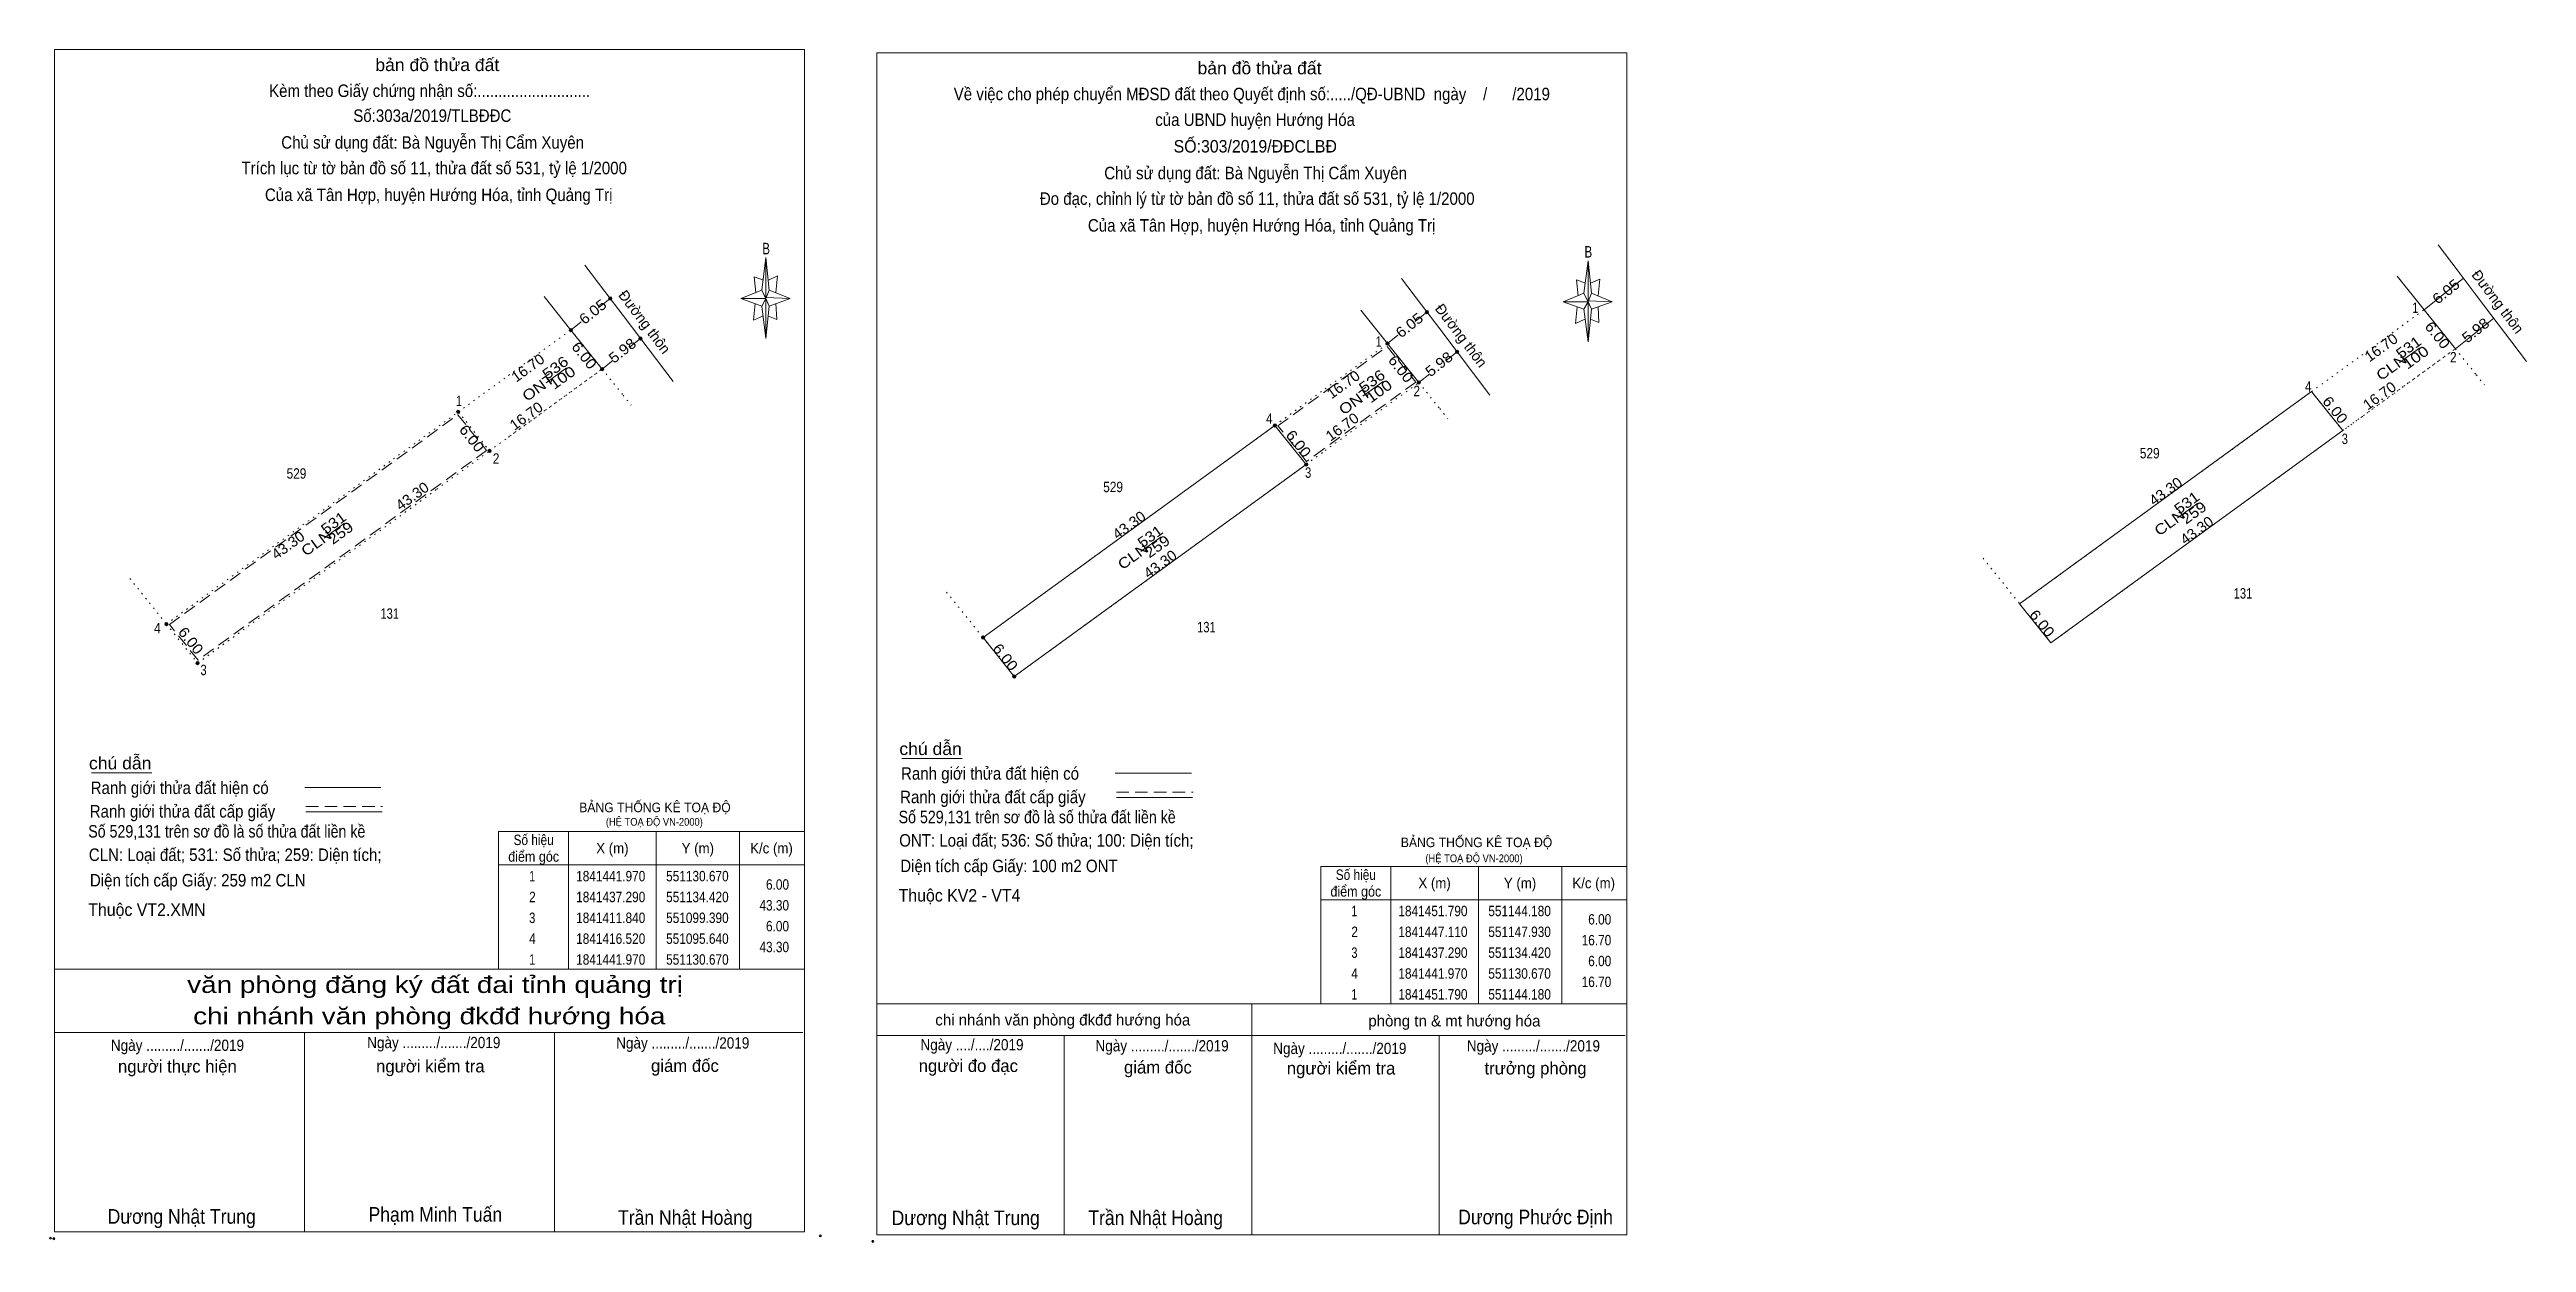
# Model space of a CAD drawing. Header units: metres. Extents: x 550639 to 551156, y 1841328 to 1841493.
# Drawn here: x 550859.2 to 551156.5, y 1841339.9 to 1841483 of the extents above; entities that cross this region are included whole.
import ezdxf
from ezdxf.enums import TextEntityAlignment as Align

# ---------------------------------------------------------------- set-up
doc = ezdxf.new("R2010")
doc.units = ezdxf.units.M
doc.header["$LTSCALE"] = 0.5
doc.header["$PDMODE"] = 32
doc.header["$PDSIZE"] = 0.25
doc.linetypes.add('DOTTED', pattern=[1.5, 0.3, -1.2])
doc.linetypes.add('MEDIUM_DASHED', pattern=[4.5, 3, -1.5])
for name, color, linetype, lineweight in [('1', 7, 'Continuous', 13), ('10', 7, 'Continuous', 13), ('17', 7, 'Continuous', 13), ('5', 7, 'Continuous', 13), ('51', 7, 'Continuous', 13), ('6', 7, 'Continuous', 13), ('63', 7, 'Continuous', 13), ('7', 7, 'Continuous', 13)]:
    doc.layers.add(name, color=color, linetype=linetype, lineweight=lineweight)

msp = doc.modelspace()

# ---------------------------------------------------------------- texts
at = {"layer": '1'}
for s, width, p in [('531', 1.15, (551142.6826, 1841446.7719)), ('536', 1.2, (550920.2776, 1841444.3419)), ('100', 1.2, (550921.1276, 1841443.1319)), ('CLN', 1.2, (551140.6276, 1841444.3943)), ('100', 1.2, (551143.5326, 1841445.5655)), ('ONT', 1.2, (550918.2326, 1841441.9643)), ('ONT', 1.2, (551016.2326, 1841440.3443)), ('536', 1.2, (551018.2776, 1841442.7219)), ('100', 1.2, (551019.1276, 1841441.5119)), ('531', 1.15, (551116.0626, 1841428.1419)), ('531', 1.15, (550893.6626, 1841425.7119)), ('CLN', 1.2, (551114.0076, 1841425.7643)), ('259', 1.15, (551116.9126, 1841426.9382)), ('CLN', 1.2, (550891.6076, 1841423.3343)), ('259', 1.15, (550894.5126, 1841424.5082)), ('531', 1.15, (550991.6626, 1841424.0919)), ('259', 1.15, (550992.5126, 1841422.8882)), ('CLN', 1.2, (550989.6076, 1841421.7143))]:
    msp.add_text(s, height=1.25, rotation=36, dxfattribs=dict(at, width=width)).set_placement(p, align=Align.CENTER)
for s, height, width, p in [('529', 1.25, 0.85, (550888.85, 1841431.53)), ('529', 1.25, 0.85, (551111.25, 1841433.96)), ('529', 1.25, 0.85, (550986.85, 1841429.91)), ('131', 1.25, 0.8, (551122.44, 1841417.15)), ('131', 1.25, 0.8, (550900.04, 1841414.72)), ('131', 1.25, 0.8, (550998.04, 1841413.1)), ('BẢNG THỐNG KÊ TOẠ ĐỘ ', 1.15, 0.95, (551030.67, 1841387.33)), ('(HỆ TOẠ ĐỘ VN-2000)', 0.9335, 0.9, (551030.16, 1841385.52))]:
    msp.add_text(s, height=height, dxfattribs=dict(at, width=width)).set_placement(p, align=Align.CENTER)
for s, height, width, p in [('BẢNG THỐNG KÊ TOẠ ĐỘ ', 1.15, 0.95, (550922.78, 1841391.52)), ('(HỆ TOẠ ĐỘ VN-2000)', 0.93, 0.9, (550925.98, 1841389.9))]:
    msp.add_text(s, height=height, dxfattribs=dict(at, width=width)).set_placement(p)
at = {"layer": '5'}
for s, height, width, p in [('bản đồ thửa đất', 1.5, 1.05, (550905.75, 1841480.42)), ('bản đồ thửa đất', 1.5, 1.05, (551004.42, 1841480.03)), ('Kèm theo Giấy chứng nhận số:...........................', 1.5, 0.9, (550904.83, 1841477.31)), ('Về việc cho phép chuyển MĐSD đất theo Quyết định số:...../QĐ-UBND  ngày    /      /2019', 1.5, 0.9, (551003.5, 1841476.92)), ('Số:303a/2019/TLBĐĐC', 1.5, 0.9, (550905.15, 1841474.32)), ('của UBND huyện Hướng Hóa', 1.5, 0.9, (551003.89, 1841473.84)), ('Chủ sử dụng đất: Bà Nguyễn Thị Cẩm Xuyên', 1.5, 0.9, (550905.19, 1841471.11)), ('SỐ:303/2019/ĐĐCLBĐ', 1.5, 0.95, (551003.91, 1841470.65)), ('Trích lục từ tờ bản đồ số 11, thửa đất số 531, tỷ lệ 1/2000 ', 1.5, 0.9, (550905.63, 1841468.04)), ('Chủ sử dụng đất: Bà Nguyễn Thị Cẩm Xuyên', 1.5, 0.9, (551003.95, 1841467.44)), ('Của xã Tân Hợp, huyện Hướng Hóa, tỉnh Quảng Trị', 1.5, 0.9, (550905.92, 1841464.83)), ('Đo đạc, chỉnh lý từ tờ bản đồ số 11, thửa đất số 531, tỷ lệ 1/2000 ', 1.5, 0.9, (551004.395, 1841464.37)), ('Của xã Tân Hợp, huyện Hướng Hóa, tỉnh Quảng Trị', 1.5, 0.9, (551004.68, 1841461.16)), ('B', 1.378, 0.75, (550945.21, 1841458.44)), ('B', 1.378, 0.75, (551043.88, 1841458.05)), ('văn phòng đăng ký đất đai tỉnh quảng trị', 2, 1.25, (550905.475, 1841369.84)), ('chi nhánh văn phòng đkđđ hướng hóa', 2, 1.25, (550904.785, 1841366.08)), ('Ngày ........./......./2019', 1.35, 0.9, (550905.325, 1841363.22)), ('Ngày ........./......./2019', 1.35, 0.9, (550935.205, 1841363.17)), ('Ngày ........./......./2019', 1.35, 0.9, (550874.565, 1841362.89)), ('Dương Nhật Trung', 1.75, 0.9, (550875.08, 1841342.16)), ('Phạm Minh Tuấn', 1.75, 0.9, (550905.515, 1841342.4)), ('Trần Nhật Hoàng', 1.75, 0.9, (550935.515, 1841342.03))]:
    msp.add_text(s, height=height, dxfattribs=dict(at, width=width)).set_placement(p, align=Align.CENTER)
for s, p in [('người thực hiện', (550874.56, 1841360.29)), ('người kiểm tra', (550904.915, 1841360.31)), ('giám đốc', (550935.465, 1841360.37))]:
    msp.add_text(s, height=1.5, dxfattribs=at).set_placement(p, align=Align.CENTER)
at = {"layer": '51'}
for p in [(551152.5196, 1841452.3827), (550930.1234, 1841449.9477), (551028.1234, 1841448.3277)]:
    msp.add_text('Đường thôn', height=1.25, rotation=307.176, dxfattribs=at).set_placement(p, align=Align.CENTER)
at = {"layer": '6'}
for s, width, p in [('chú dẫn', 1.05, (550961.2, 1841398.38)), ('chú dẫn', 1.05, (550863.95, 1841396.66)), ('Ranh giới thửa đất hiện có ', 0.9, (550864.15, 1841393.7)), ('Ranh giới thửa đất cấp giấy', 0.9, (550961.29, 1841392.6)), ('Ranh giới thửa đất hiện có ', 0.9, (550961.4, 1841395.42)), ('Ranh giới thửa đất cấp giấy', 0.9, (550864.04, 1841390.88)), ('Số 529,131 trên sơ đồ là số thửa đất liền kề', 0.85, (550961.11, 1841390.2)), ('Số 529,131 trên sơ đồ là số thửa đất liền kề', 0.85, (550863.86, 1841388.48)), ('ONT: Loại đất; 536: Số thửa; 100: Diện tích;', 0.9, (550961.18, 1841387.39)), ('CLN: Loại đất; 531: Số thửa; 259: Diện tích;', 0.9, (550863.93, 1841385.67)), ('Diện tích cấp Giấy: 100 m2 ONT', 0.9, (550961.31, 1841384.33)), ('Diện tích cấp Giấy: 259 m2 CLN', 0.9, (550864.06, 1841382.61)), ('Thuộc KV2 - VT4', 0.95, (550961.11, 1841380.8)), ('Thuộc VT2.XMN', 0.95, (550863.86, 1841379.08))]:
    msp.add_text(s, height=1.5, dxfattribs=dict(at, width=width)).set_placement(p)
at = {"layer": '63'}
for s, rotation, width, p in [('6.05', 38.689, 1.1, (551147.1993, 1841453.4967)), ('6.05', 38.689, 1.1, (550924.7993, 1841451.0667)), ('6.05', 38.689, 1.1, (551022.7993, 1841449.4467)), ('5.98', 38.66, 1.1, (551150.7496, 1841448.8357)), ('6.00', 308.705, 1.1, (550922.8933, 1841445.9208)), ('5.98', 38.66, 1.1, (550928.3496, 1841446.4057)), ('16.70', 36.012, 1.05, (551139.3875, 1841446.7456)), ('6.00', 308.705, 1.1, (551145.2933, 1841448.3508)), ('16.70', 36.012, 1.05, (550916.9875, 1841444.3156)), ('6.00', 308.705, 1.1, (551020.8933, 1841444.3008)), ('5.98', 38.66, 1.1, (551026.3496, 1841444.7857)), ('16.70', 36.012, 1.05, (551014.8375, 1841442.3156)), ('16.70', 36.012, 1.05, (551139.1875, 1841440.9756)), ('16.70', 36.012, 1.05, (550916.7875, 1841438.5456)), ('16.70', 36.012, 1.05, (551014.7075, 1841437.2356)), ('6.00', 308.705, 1.1, (551133.0133, 1841439.3908)), ('6.00', 308.705, 1.1, (550909.4033, 1841435.9708)), ('6.00', 308.705, 1.1, (551008.6133, 1841435.3408)), ('43.30', 35.999, 1.05, (550903.1076, 1841428.9251)), ('43.30', 35.999, 1.05, (551113.5276, 1841429.5051)), ('43.30', 35.999, 1.05, (550989.1276, 1841425.4551)), ('43.30', 35.999, 1.05, (551117.2676, 1841424.8251)), ('43.30', 35.999, 1.05, (550888.1976, 1841423.0451)), ('43.30', 35.999, 1.05, (550992.8676, 1841420.7751)), ('6.00', 308.705, 1.1, (551097.8333, 1841413.7808)), ('6.00', 308.705, 1.1, (550875.6833, 1841411.7108)), ('6.00', 308.705, 1.1, (550973.4333, 1841409.7308))]:
    msp.add_text(s, height=1.25, rotation=rotation, dxfattribs=dict(at, width=width)).set_placement(p, align=Align.CENTER)
for s, width, p in [(' 1', 0.75, (551143.47, 1841451.41)), (' 1', 0.75, (551019.07, 1841447.36)), (' 2', 0.85, (551148.08, 1841445.47)), (' 2', 0.85, (551023.68, 1841441.42)), (' 4', 0.85, (551130.67, 1841441.97)), (' 1', 0.75, (550908.69, 1841440.23)), (' 4', 0.85, (551005.99, 1841438.12)), (' 3', 0.8, (551135.03, 1841435.68)), (' 2', 0.85, (550913.2, 1841433.32)), (' 3', 0.8, (551010.63, 1841431.63)), (' 4', 0.85, (550872.56, 1841412.98)), (' 3', 0.8, (550878.07, 1841407.96)), ('6.00', 0.85, (550947.96, 1841382.23)), ('43.30', 0.85, (550947.96, 1841379.73)), ('6.00', 0.85, (551046.63, 1841378.05)), ('6.00', 0.85, (550947.96, 1841377.23)), ('16.70', 0.85, (551046.63, 1841375.55)), ('43.30', 0.85, (550947.96, 1841374.73)), ('6.00', 0.85, (551046.63, 1841373.05)), ('16.70', 0.85, (551046.63, 1841370.55))]:
    msp.add_text(s, height=1.25, dxfattribs=dict(at, width=width)).set_placement(p, align=Align.RIGHT)
for s, width, p in [('Số hiệu', 0.85, (550917.31, 1841387.58)), ('điểm góc', 0.9, (550917.31, 1841385.58)), ('X (m)', 0.95, (550926.76, 1841386.58)), ('Y (m)', 0.95, (550937.015, 1841386.58)), ('K/c (m)', 0.95, (550945.855, 1841386.58)), (' 1', 0.75, (550916.96, 1841383.23)), ('1841441.970', 0.85, (550926.56, 1841383.23)), ('551130.670', 0.85, (550936.96, 1841383.23)), ('điểm góc', 0.9, (551015.98, 1841381.4)), ('Số hiệu', 0.85, (551015.98, 1841383.4)), ('X (m)', 0.95, (551025.43, 1841382.4)), ('Y (m)', 0.95, (551035.685, 1841382.4)), ('K/c (m)', 0.95, (551044.525, 1841382.4)), (' 3', 0.8, (550916.955, 1841378.23)), (' 2', 0.85, (550916.965, 1841380.73)), ('1841437.290', 0.85, (550926.56, 1841380.73)), ('1841411.840', 0.85, (550926.56, 1841378.23)), ('551134.420', 0.85, (550936.96, 1841380.73)), ('551099.390', 0.85, (550936.96, 1841378.23)), (' 1', 0.75, (551015.63, 1841379.05)), ('1841451.790', 0.85, (551025.23, 1841379.05)), ('551144.180', 0.85, (551035.63, 1841379.05)), (' 4', 0.85, (550916.96, 1841375.73)), ('1841416.520', 0.85, (550926.56, 1841375.73)), ('551095.640', 0.85, (550936.96, 1841375.73)), (' 2', 0.85, (551015.635, 1841376.55)), ('1841447.110', 0.85, (551025.23, 1841376.55)), ('551147.930', 0.85, (551035.63, 1841376.55)), (' 1', 0.75, (550916.96, 1841373.23)), ('1841441.970', 0.85, (550926.56, 1841373.23)), ('551130.670', 0.85, (550936.96, 1841373.23)), (' 3', 0.8, (551015.625, 1841374.05)), ('1841437.290', 0.85, (551025.23, 1841374.05)), ('551134.420', 0.85, (551035.63, 1841374.05)), (' 4', 0.85, (551015.63, 1841371.55)), ('1841441.970', 0.85, (551025.23, 1841371.55)), ('551130.670', 0.85, (551035.63, 1841371.55)), (' 1', 0.75, (551015.63, 1841369.05)), ('1841451.790', 0.85, (551025.23, 1841369.05)), ('551144.180', 0.85, (551035.63, 1841369.05))]:
    msp.add_text(s, height=1.25, dxfattribs=dict(at, width=width)).set_placement(p, align=Align.CENTER)
at = {"layer": '7'}
for s, height, p in [('chi nhánh văn phòng đkđđ hướng hóa', 1.35, (550980.81, 1841365.94)), ('phòng tn & mt hướng hóa', 1.35, (551027.805, 1841365.82)), ('người đo đạc', 1.5, (550969.475, 1841360.36)), ('giám đốc', 1.5, (550992.225, 1841360.18)), ('người kiểm tra', 1.5, (551014.205, 1841360.06)), ('trưởng phòng', 1.5, (551037.545, 1841360.06))]:
    msp.add_text(s, height=height, dxfattribs=at).set_placement(p, align=Align.CENTER)
at = {"layer": '7', "width": 0.9}
for s, height, p in [('Ngày ..../..../2019', 1.35, (550969.915, 1841362.96)), ('Ngày ........./......./2019', 1.35, (550992.725, 1841362.83)), ('Ngày ........./......./2019', 1.35, (551014.055, 1841362.52)), ('Ngày ........./......./2019', 1.35, (551037.285, 1841362.82)), ('Dương Nhật Trung', 1.75, (550969.16, 1841341.99)), ('Trần Nhật Hoàng', 1.75, (550991.955, 1841342)), ('Dương Phước Định', 1.75, (551037.545, 1841342.09))]:
    msp.add_text(s, height=height, dxfattribs=at).set_placement(p, align=Align.CENTER)

# ---------------------------------------------------------------- hatches: boundary and pattern name
at = {"layer": '63'}
for points in [[(550926.7, 1841453.14, 1), (550926.3, 1841453.14, 1)], [(551024.7, 1841451.52, 1), (551024.3, 1841451.52, 1)], [(550921.98, 1841449.36, 1), (550921.58, 1841449.36, 1)], [(550930.33, 1841448.36, 1), (550929.93, 1841448.36, 1)], [(551019.98, 1841447.74, 1), (551019.58, 1841447.74, 1)], [(550925.73, 1841444.68, 1), (550925.33, 1841444.68, 1)], [(551028.33, 1841446.74, 1), (551027.93, 1841446.74, 1)], [(551023.73, 1841443.06, 1), (551023.33, 1841443.06, 1)], [(550908.47, 1841439.54, 1), (550908.07, 1841439.54, 1)], [(551006.47, 1841437.92, 1), (551006.07, 1841437.92, 1)], [(550912.22, 1841434.86, 1), (550911.82, 1841434.86, 1)], [(551010.22, 1841433.24, 1), (551009.82, 1841433.24, 1)], [(550873.44, 1841414.09, 1), (550873.04, 1841414.09, 1)], [(550971.44, 1841412.47, 1), (550971.04, 1841412.47, 1)], [(550877.19, 1841409.41, 1), (550876.79, 1841409.41, 1)], [(550975.19, 1841407.79, 1), (550974.79, 1841407.79, 1)]]:
    msp.add_hatch(color=256, dxfattribs=at).paths.add_polyline_path(points)

# ---------------------------------------------------------------- linework, layer by layer
at = {"layer": '1', "linetype": 'DOTTED'}
for p, q in [((551136.7, 1841446.35), (551144.18, 1841451.79)), ((550914.3, 1841443.92), (550921.78, 1841449.36)), ((551012.3, 1841442.3), (551019.78, 1841447.74)), ((550914.3, 1841436.52), (550925.53, 1841444.68)), ((550925.53, 1841444.68), (550928.04, 1841441.55)), ((551130.67, 1841441.97), (551136.7, 1841446.35)), ((551136.7, 1841438.95), (551147.93, 1841447.11)), ((551147.93, 1841447.11), (551150.44, 1841443.98)), ((550908.27, 1841439.54), (550914.3, 1841443.92)), ((551006.27, 1841437.92), (551012.3, 1841442.3)), ((551012.3, 1841434.9), (551023.53, 1841443.06)), ((551023.53, 1841443.06), (551026.04, 1841439.93)), ((551130.67, 1841441.97), (551134.42, 1841437.29)), ((551150.44, 1841443.98), (551151.41, 1841442.77)), ((550908.27, 1841439.54), (550912.02, 1841434.86)), ((550928.04, 1841441.55), (550929.01, 1841440.34)), ((551026.04, 1841439.93), (551027.01, 1841438.72)), ((551134.42, 1841437.29), (551136.7, 1841438.95)), ((550912.02, 1841434.86), (550914.3, 1841436.52)), ((551006.27, 1841437.92), (551010.02, 1841433.24)), ((551010.02, 1841433.24), (551012.3, 1841434.9))]:
    msp.add_line(p, q, dxfattribs=at)
for points in [[(551136.7, 1841446.35), (551144.18, 1841451.79), (551147.93, 1841447.11), (551136.7, 1841438.95)], [(550914.3, 1841443.92), (550921.78, 1841449.36), (550925.53, 1841444.68), (550914.3, 1841436.52)], [(551136.7, 1841438.95), (551134.42, 1841437.29), (551130.67, 1841441.97), (551136.7, 1841446.35)], [(551095.64, 1841416.52), (551122.9, 1841436.32), (551130.67, 1841441.97)], [(550873.24, 1841414.09), (550900.5, 1841433.89), (550908.27, 1841439.54)], [(550971.24, 1841412.47), (550998.5, 1841432.27), (551006.27, 1841437.92)], [(551099.39, 1841411.84), (551128.09, 1841432.69), (551134.42, 1841437.29)], [(550876.99, 1841409.41), (550905.69, 1841430.26), (550912.02, 1841434.86)], [(550974.99, 1841407.79), (551003.69, 1841428.64), (551010.02, 1841433.24)], [(551091.26, 1841421.98), (551095.64, 1841416.52), (551099.39, 1841411.84)], [(550868.86, 1841419.55), (550873.24, 1841414.09), (550876.99, 1841409.41)], [(550966.86, 1841417.93), (550971.24, 1841412.47), (550974.99, 1841407.79)]]:
    msp.add_lwpolyline(points, dxfattribs=at)
at = {"layer": '1', "linetype": 'MEDIUM_DASHED'}
for points in [[(551012.45, 1841442.1), (551019.73, 1841447.4), (551023.17, 1841443.11), (551012.15, 1841435.1)], [(551012.15, 1841435.1), (551010.07, 1841433.58), (551006.63, 1841437.87), (551012.45, 1841442.1)]]:
    msp.add_lwpolyline(points, dxfattribs=at)
at = {"layer": '1'}
for points in [[(551130.67, 1841441.97), (551134.42, 1841437.29), (551099.39, 1841411.84), (551095.64, 1841416.52)], [(551006.27, 1841437.92), (551010.02, 1841433.24), (550974.99, 1841407.79), (550971.24, 1841412.47)]]:
    msp.add_lwpolyline(points, close=True, dxfattribs=at)
at = {"layer": '1', "linetype": 'MEDIUM_DASHED'}
msp.add_lwpolyline([(550908.22, 1841439.2), (550911.66, 1841434.91), (550877.04, 1841409.75), (550873.6, 1841414.04)], close=True, dxfattribs=at)
at = {"layer": '10'}
for p, q in [((551145.86, 1841459.58), (551148.25, 1841456.42)), ((550923.46, 1841457.15), (550925.85, 1841453.99)), ((550925.85, 1841453.99), (550928.04, 1841451.11)), ((551021.46, 1841455.53), (551023.85, 1841452.37)), ((551148.25, 1841456.42), (551150.44, 1841453.54)), ((550928.04, 1841451.11), (550934.06, 1841443.17)), ((551023.85, 1841452.37), (551026.04, 1841449.49)), ((551150.44, 1841453.54), (551156.46, 1841445.6)), ((551026.04, 1841449.49), (551032.06, 1841441.55))]:
    msp.add_line(p, q, dxfattribs=at)
at = {"layer": '17'}
for p, q in [((550961.5, 1841397.96), (550968.74, 1841397.96)), ((550864.25, 1841396.24), (550871.49, 1841396.24))]:
    msp.add_line(p, q, dxfattribs=at)
at = {"layer": '5'}
for p, q in [((550944.68, 1841454.14), (550945.18, 1841458.04)), ((551043.35, 1841453.76), (551043.85, 1841457.66)), ((550945.58, 1841454.14), (550948.08, 1841453.14)), ((551044.25, 1841453.76), (551046.75, 1841452.76)), ((550944.68, 1841452.24), (550942.18, 1841453.14)), ((550945.58, 1841452.24), (550945.18, 1841448.34)), ((550946.48, 1841450.64), (550945.48, 1841451.04)), ((550946.38, 1841452.54), (550946.48, 1841450.64)), ((551043.35, 1841451.86), (551040.85, 1841452.76)), ((551044.25, 1841451.86), (551043.85, 1841447.96)), ((551045.15, 1841450.26), (551044.15, 1841450.66)), ((551045.05, 1841452.16), (551045.15, 1841450.26)), ((550859.81, 1841372.7), (550949.81, 1841372.7)), ((550859.81, 1841365.1), (550949.61, 1841365.1)), ((550859.81, 1841365.1), (550949.61, 1841365.1)), ((550859.81, 1841365.1), (550949.61, 1841365.1)), ((550889.81, 1841341.2), (550889.81, 1841365.1)), ((550919.81, 1841341.2), (550919.81, 1841365.1))]:
    msp.add_line(p, q, dxfattribs=at)
for points in [[(550859.81, 1841483), (550949.81, 1841483), (550949.81, 1841341.2), (550859.81, 1841341.2)], [(550958.48, 1841482.62), (551048.48, 1841482.62), (551048.48, 1841340.82), (550958.48, 1841340.82)], [(550945.18, 1841458.04), (550945.58, 1841454.14), (550945.18, 1841453.14)], [(551043.85, 1841457.66), (551044.25, 1841453.76), (551043.85, 1841452.76)], [(550945.18, 1841453.14), (550942.18, 1841453.14), (550944.68, 1841454.14), (550945.58, 1841452.24), (550948.08, 1841453.14), (550945.18, 1841453.24)], [(551043.85, 1841452.76), (551040.85, 1841452.76), (551043.35, 1841453.76), (551044.25, 1841451.86), (551046.75, 1841452.76), (551043.85, 1841452.86)], [(550945.18, 1841453.14), (550945.18, 1841448.34), (550944.68, 1841452.24)], [(551043.85, 1841452.76), (551043.85, 1841447.96), (551043.35, 1841451.86)]]:
    msp.add_lwpolyline(points, close=True, dxfattribs=at)
for points in [[(550945.18, 1841453.14), (550944.68, 1841454.14), (550942.18, 1841453.14)], [(550944.88, 1841455.34), (550943.78, 1841455.74), (550943.98, 1841453.84)], [(550945.48, 1841455.34), (550946.58, 1841455.84), (550946.38, 1841453.84)], [(551043.85, 1841452.76), (551043.35, 1841453.76), (551040.85, 1841452.76)], [(551043.55, 1841454.96), (551042.45, 1841455.36), (551042.65, 1841453.46)], [(551044.15, 1841454.96), (551045.25, 1841455.46), (551045.05, 1841453.46)], [(550943.88, 1841452.54), (550943.68, 1841450.54), (550944.78, 1841451.04)], [(550945.18, 1841453.14), (550945.58, 1841452.24), (550948.08, 1841453.14)], [(551042.55, 1841452.16), (551042.35, 1841450.16), (551043.45, 1841450.66)], [(551043.85, 1841452.76), (551044.25, 1841451.86), (551046.75, 1841452.76)], [(550949.81, 1841341.2), (550859.81, 1841341.2), (550859.81, 1841365.1)]]:
    msp.add_lwpolyline(points, dxfattribs=at)
for p in [(550859.34, 1841340.43), (550859.74, 1841340.36)]:
    msp.add_point(p, dxfattribs=at)
at = {"layer": '51'}
for p, q in [((551140.96, 1841455.81), (551144.18, 1841451.79)), ((550918.56, 1841453.38), (550921.78, 1841449.36)), ((551016.56, 1841451.76), (551019.78, 1841447.74)), ((551144.18, 1841451.79), (551147.93, 1841447.11)), ((550921.78, 1841449.36), (550925.53, 1841444.68)), ((551019.78, 1841447.74), (551023.53, 1841443.06))]:
    msp.add_line(p, q, dxfattribs=at)
at = {"layer": '6'}
for p, q in [((550889.85, 1841394.5), (550898.99, 1841394.5)), ((550987.1, 1841396.22), (550996.24, 1841396.22)), ((550889.99, 1841391.57), (550899.13, 1841391.57)), ((550987.24, 1841393.29), (550996.38, 1841393.29))]:
    msp.add_line(p, q, dxfattribs=at)
at = {"layer": '6', "linetype": 'MEDIUM_DASHED'}
for p, q in [((550889.99, 1841392.19), (550899.19, 1841392.19)), ((550987.24, 1841393.91), (550996.44, 1841393.91))]:
    msp.add_line(p, q, dxfattribs=at)
at = {"layer": '6'}
msp.add_point((550951.71, 1841340.7), dxfattribs=at)
at = {"layer": '63'}
for p, q in [((551148.9, 1841455.57), (551144.18, 1841451.79)), ((550926.5, 1841453.14), (550925.1, 1841452.02)), ((551024.5, 1841451.52), (551023.1, 1841450.4)), ((551152.53, 1841450.79), (551147.93, 1841447.11)), ((550923.01, 1841450.35), (550921.78, 1841449.36)), ((550930.13, 1841448.36), (550928.81, 1841447.31)), ((551021.01, 1841448.73), (551019.78, 1841447.74)), ((550918.81, 1841443.04), (550921.25, 1841444.81)), ((550926.84, 1841445.73), (550925.53, 1841444.68)), ((551028.13, 1841446.74), (551026.81, 1841445.69)), ((551141.21, 1841445.47), (551143.65, 1841447.24)), ((551016.81, 1841441.42), (551019.25, 1841443.19)), ((551024.84, 1841444.11), (551023.53, 1841443.06)), ((551114.59, 1841426.84), (551117.03, 1841428.61)), ((550892.19, 1841424.41), (550894.63, 1841426.18)), ((550990.19, 1841422.79), (550992.63, 1841424.56)), ((550921.51, 1841389.2), (550921.51, 1841372.7)), ((550932.01, 1841389.2), (550932.01, 1841372.7)), ((550942.01, 1841389.2), (550942.01, 1841372.7)), ((550913.11, 1841385.2), (550949.81, 1841385.2)), ((551020.18, 1841385.02), (551020.18, 1841368.52)), ((551030.68, 1841385.02), (551030.68, 1841368.52)), ((551040.68, 1841385.02), (551040.68, 1841368.52)), ((551011.78, 1841381.02), (551048.48, 1841381.02))]:
    msp.add_line(p, q, dxfattribs=at)
for points in [[(550913.11, 1841389.2), (550949.81, 1841389.2), (550949.81, 1841372.7), (550913.11, 1841372.7)], [(551011.78, 1841385.02), (551048.48, 1841385.02), (551048.48, 1841368.52), (551011.78, 1841368.52)]]:
    msp.add_lwpolyline(points, close=True, dxfattribs=at)
for centre in [(550926.5, 1841453.14), (551024.5, 1841451.52), (550921.78, 1841449.36), (550930.13, 1841448.36), (551019.78, 1841447.74), (550925.53, 1841444.68), (551028.13, 1841446.74), (551023.53, 1841443.06), (550908.27, 1841439.54), (551006.27, 1841437.92), (550912.02, 1841434.86), (551010.02, 1841433.24), (550873.24, 1841414.09), (550971.24, 1841412.47), (550876.99, 1841409.41), (550974.99, 1841407.79)]:
    msp.add_circle(centre, 0.2, dxfattribs=at)
at = {"layer": '7'}
for p, q in [((550958.48, 1841368.52), (551048.48, 1841368.52)), ((550958.48, 1841368.52), (551048.48, 1841368.52)), ((550958.48, 1841368.52), (551048.48, 1841368.52)), ((551003.48, 1841340.82), (551003.48, 1841368.52)), ((550958.48, 1841364.72), (551048.28, 1841364.72)), ((550980.98, 1841340.82), (550980.98, 1841364.72)), ((551025.98, 1841340.82), (551025.98, 1841364.72)), ((551048.48, 1841340.82), (550958.48, 1841340.82))]:
    msp.add_line(p, q, dxfattribs=at)
msp.add_point((550958.01, 1841340.04), dxfattribs=at)

msp.set_redraw_order([(e.dxf.handle, doc.entitydb.next_handle()) for e in msp.query("TEXT MTEXT ATTDEF DIMENSION ARC_DIMENSION")])  # texts and dimensions are drawn at this point

doc.saveas('drawing.dxf')
